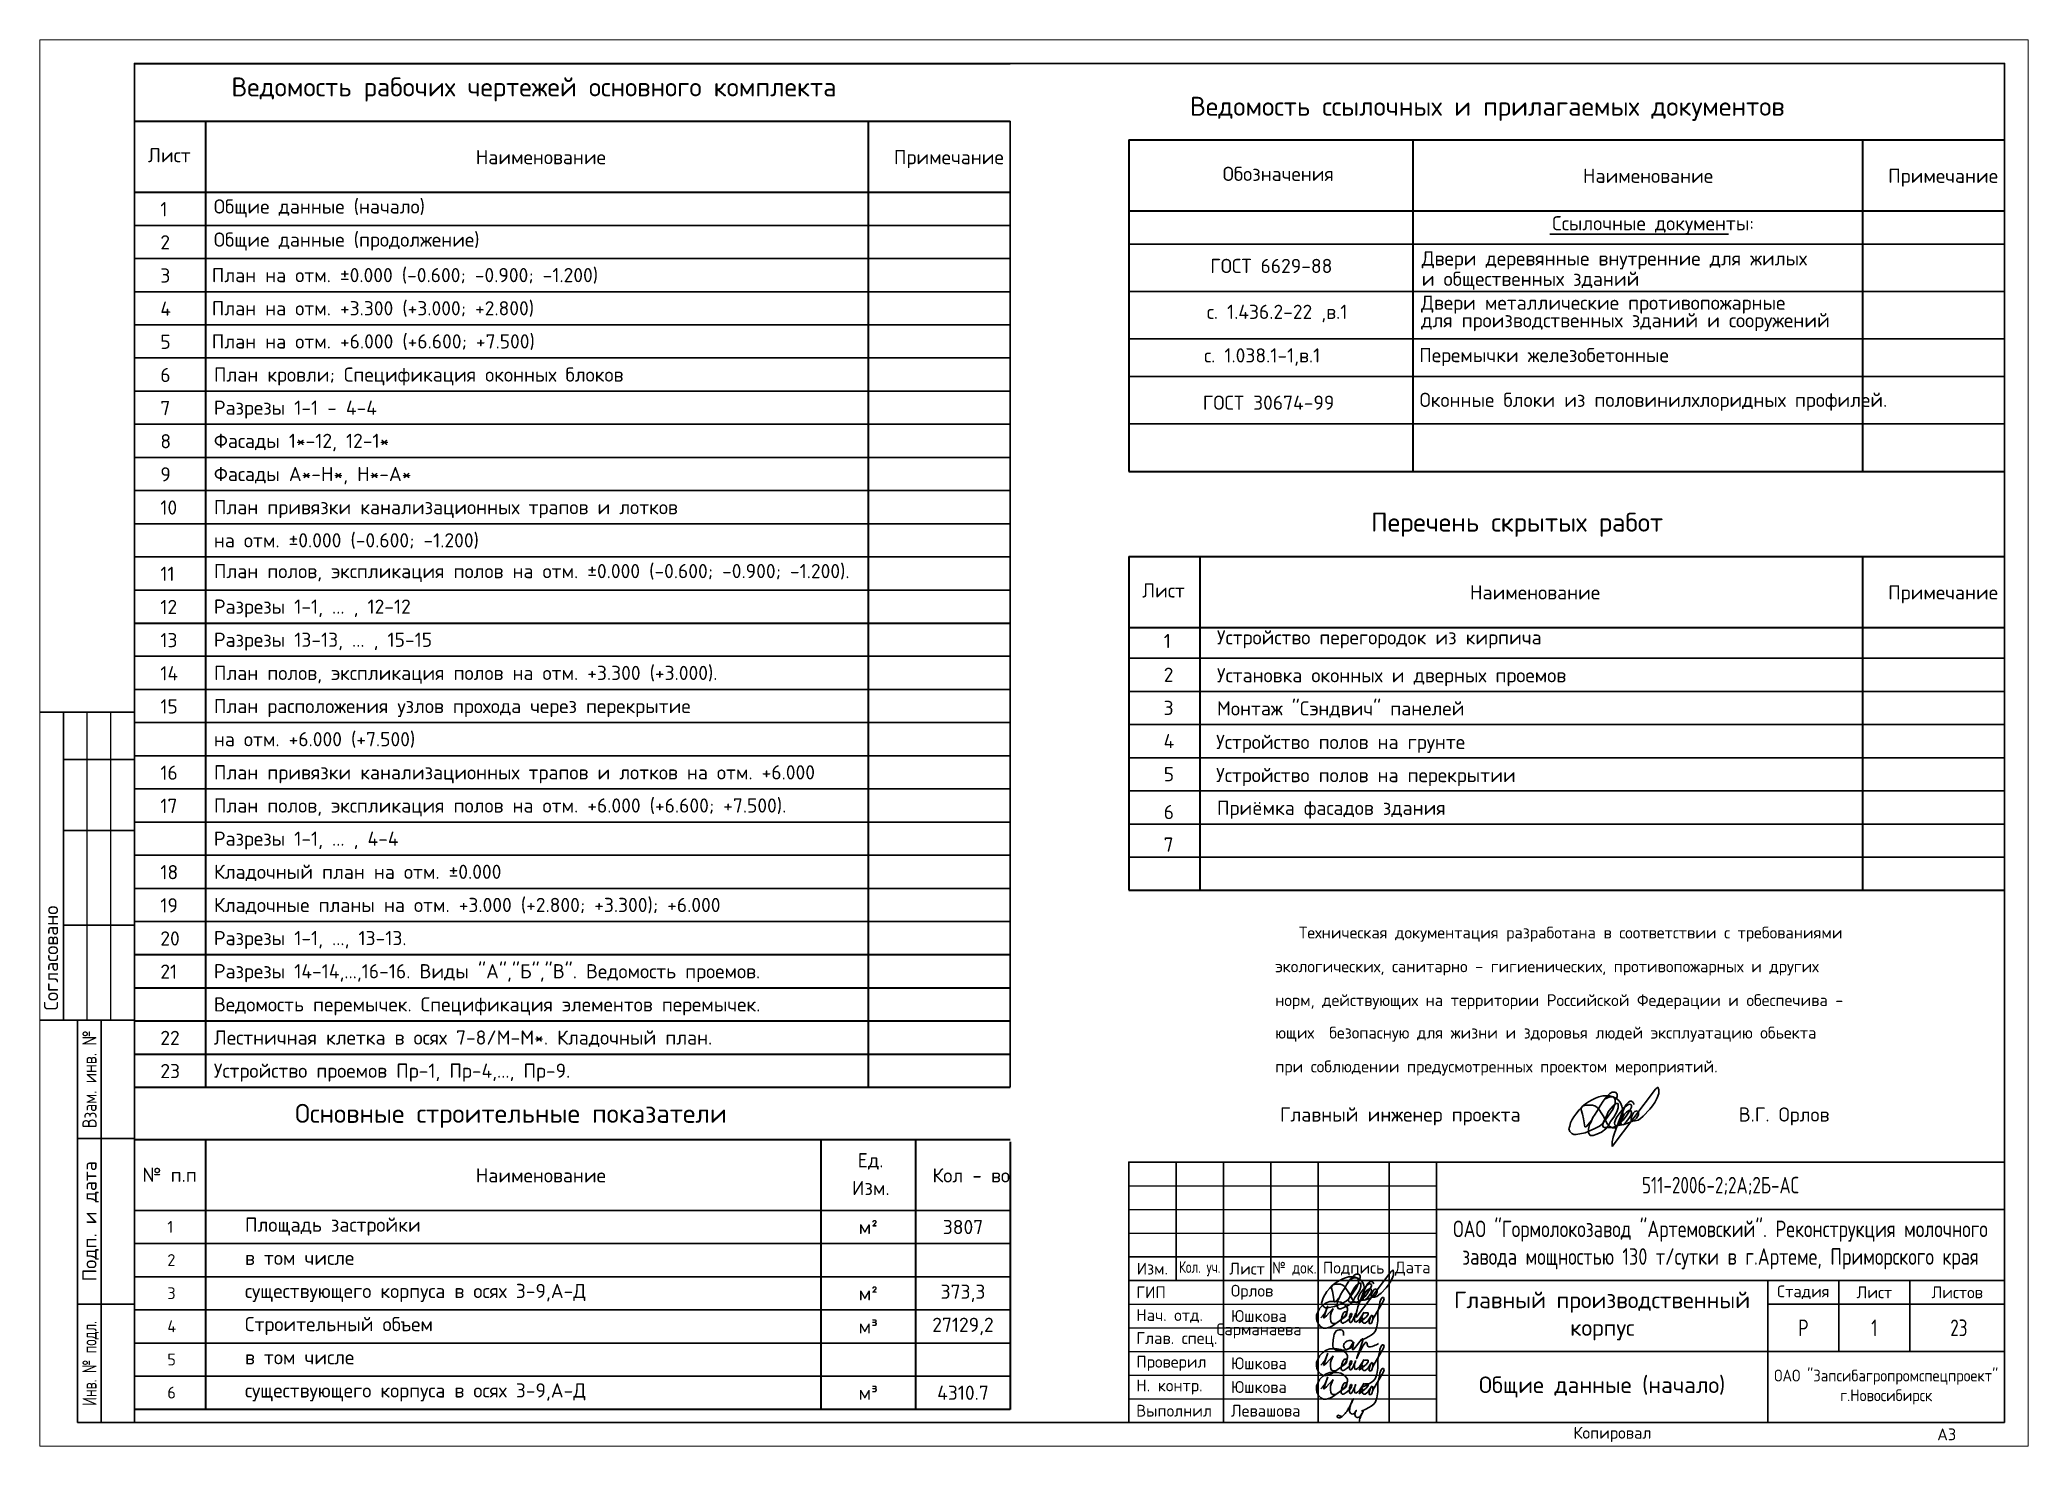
# Model space of a CAD drawing. Extents: x -965262 to 1142518, y -357520 to 71675.
# Drawn here: x -965262 to -923262, y -240088 to -210388 of the extents above; entities that cross this region are included whole.
import ezdxf
from ezdxf.enums import TextEntityAlignment as Align

# ---------------------------------------------------------------- set-up
doc = ezdxf.new("R2010")
doc.units = 0
doc.header["$LTSCALE"] = 10
doc.layers.get('0').update_dxf_attribs({"linetype": 'CONTINUOUS', "lineweight": 30})
for name, color, linetype, lineweight in [('Ростверк', 155, 'CONTINUOUS', 40), ('светиль', 40, 'CONTINUOUS', 30), ('стены', 7, 'CONTINUOUS', 35)]:
    doc.layers.add(name, color=color, linetype=linetype, lineweight=lineweight)
doc.styles.add('GOST 2.304', font='isocpeur.ttf', dxfattribs={"width": 0.75, "height": 250})
doc.styles.add('Исоп 2', font='isocpeur.ttf', dxfattribs={"height": 2})
doc.styles.add('рабочий', font='isocpeur.ttf', dxfattribs={"height": 2.5})

msp = doc.modelspace()

# ---------------------------------------------------------------- texts
at = {"color": 7, "style": 'Исоп 2'}
for s, height, p in [('Ведомость рабочих чертежей основного комплекта ', 400, (-961215.3, -211583.5, -1808.5)), ('Ведомость ссылочных и прилагаемых документов', 400, (-940968, -211992, -1808.5)), ('Лист', 300, (-962978.2, -212975, -1808.5)), ('Наименование', 300, (-956054.6, -213016.3, -1808.5)), ('Примечание', 300, (-947221.9, -213016.3, -1808.5)), ('Обозначения', 300, (-940276.4, -213369, -1808.5)), ('Наименование', 300, (-932668.5, -213410.2, -1808.5)), ('Примечание', 300, (-926221.9, -213410.2, -1808.5)), ('Общие данные (начало)  ', 300, (-961585.5, -214057.6, -1808.5)), ('1', 300, (-962715.8, -214115.4, -1808.5)), ('Ссылочные документы:', 300, (-933317.3, -214411.8, -1808.5)), ('2', 300, (-962715.8, -214815.4, -1808.5)), ('Общие данные (продолжение)', 300, (-961585.5, -214757.6, -1808.5)), ('ГОСТ 6629-88', 300, (-940541.2, -215313.6, -1808.5)), ('Двери деревянные внутренние для жилых', 300, (-936071.8, -215154.5, -1808.5)), ('3', 300, (-962715.8, -215515.4, -1808.5)), ('План на отм. %%P0.000 (-0.600; -0.900; -1.200) ', 300, (-961629.5, -215507.6, -1808.5)), ('и общественных зданий', 300, (-936071.8, -215585.7, -1808.5)), ('План на отм. +3.300 (+3.000; +2.800) ', 300, (-961629.5, -216207.6, -1808.5)), ('Двери металлические противопожарные', 300, (-936085.2, -216089.2, -1808.5)), ('4', 300, (-962715.8, -216215.4, -1808.5)), ('с. 1.436.2-22 ,в.1', 300, (-940614.2, -216283, -1808.5)), ('для производственных зданий и сооружений', 300, (-936085.2, -216460.4, -1808.5)), ('5', 300, (-962715.8, -216915.4, -1808.5)), ('План на отм. +6.000 (+6.600; +7.500) ', 300, (-961629.5, -216907.6, -1808.5)), ('с. 1.038.1-1,в.1', 300, (-940671.2, -217202.7, -1808.5)), ('Перемычки железобетонные', 300, (-936125.7, -217195.8, -1808.5)), ('6', 300, (-962715.8, -217615.4, -1808.5)), ('План кровли; Спецификация оконных блоков', 300, (-961585.5, -217607.6, -1808.5)), ('ГОСТ 30674-99', 300, (-940697.8, -218201, -1808.5)), ('Оконные блоки из половинилхлоридных профилей.', 300, (-936116.9, -218141.4, -1808.5)), ('7', 300, (-962715.8, -218315.4, -1808.5)), ('Разрезы 1-1 - 4-4', 300, (-961585.5, -218307.6, -1808.5)), ('8', 300, (-962715.8, -219015.4, -1808.5)), ('Фасады 1*-12, 12-1* ', 300, (-961585.5, -219007.6, -1808.5)), ('9', 300, (-962715.8, -219715.4, -1808.5)), ('Фасады А*-Н*, Н*-А* ', 300, (-961585.5, -219707.6, -1808.5)), ('10', 300, (-962715.8, -220415.4, -1808.5)), ('План привязки канализационных трапов и лотков ', 300, (-961585.5, -220407.6, -1808.5)), ('Перечень скрытых работ', 400, (-937144.8, -220774.7, -1808.5)), ('на отм. %%P0.000 (-0.600; -1.200) ', 300, (-961585.5, -221107.6, -1808.5)), ('11', 300, (-962715.8, -221815.4, -1808.5)), ('План полов, экспликация полов на отм. %%P0.000 (-0.600; -0.900; -1.200).  ', 300, (-961585.5, -221757.6, -1808.5)), ('Лист', 300, (-941978.2, -222166.2, -1808.5)), ('Наименование', 300, (-935054.7, -222207.5, -1808.5)), ('Примечание', 300, (-926221.9, -222207.5, -1808.5)), ('12', 300, (-962715.8, -222515.4, -1808.5)), ('Разрезы 1-1, ... , 12-12 ', 300, (-961585.5, -222507.6, -1808.5)), ('13', 300, (-962715.8, -223215.4, -1808.5)), ('Разрезы 13-13, ... , 15-15 ', 300, (-961585.5, -223207.6, -1808.5)), (' 1', 300, (-941711.8, -223233.7, -1808.5)), ('Устройство перегородок из кирпича ', 300, (-940398.5, -223157, -1808.5)), ('14', 300, (-962715.8, -223915.4, -1808.5)), ('План полов, экспликация полов на отм. +3.300 (+3.000).  ', 300, (-961585.5, -223907.6, -1808.5)), (' 2', 300, (-941713.3, -223946.5, -1808.5)), ('Установка оконных и дверных проемов', 300, (-940398.5, -223957, -1808.5)), ('15', 300, (-962715.8, -224615.4, -1808.5)), ('План расположения узлов прохода через перекрытие ', 300, (-961585.5, -224607.6, -1808.5)), (' 3', 300, (-941715.8, -224646.5, -1808.5)), ('Монтаж "Сэндвич" панелей', 300, (-940398.5, -224657, -1808.5)), ('на отм. +6.000 (+7.500)  ', 300, (-961585.5, -225307.6, -1808.5)), (' 4', 300, (-941715.8, -225346.5, -1808.5)), ('Устройство полов на грунте', 300, (-940415.2, -225365.1, -1808.5)), ('16', 300, (-962715.8, -226015.4, -1808.5)), ('План привязки канализационных трапов и лотков на отм. +6.000 ', 300, (-961585.5, -226007.6, -1808.5)), (' 5', 300, (-941713.3, -226046.5, -1808.5)), ('Устройство полов на перекрытии', 300, (-940415.2, -226065.1, -1808.5)), ('План полов, экспликация полов на отм. +6.000 (+6.600; +7.500). ', 300, (-961585.5, -226707.6, -1808.5)), ('17', 300, (-962715.8, -226715.4, -1808.5)), (' 6', 300, (-941713.3, -226846.5, -1808.5)), ('Приёмка фасадов здания', 300, (-940398.5, -226757, -1808.5)), ('Разрезы 1-1, ... , 4-4 ', 300, (-961585.5, -227407.6, -1808.5)), (' 7', 300, (-941715.8, -227533.1, -1808.5)), ('18', 300, (-962715.8, -228115.4, -1808.5)), ('Кладочный план на отм. %%P0.000 ', 300, (-961585.5, -228107.6, -1808.5)), ('Кладочные планы на отм. +3.000 (+2.800; +3.300); +6.000 ', 300, (-961585.5, -228807.6, -1808.5)), ('19', 300, (-962715.8, -228815.4, -1808.5)), ('20', 300, (-962715.8, -229515.4, -1808.5)), ('Разрезы 1-1, ..., 13-13. ', 300, (-961585.5, -229507.6, -1808.5)), ('21', 300, (-962715.8, -230215.4, -1808.5)), ('Разрезы 14-14,...,16-16. Виды "А","Б","В". Ведомость проемов.', 300, (-961585.5, -230207.6, -1808.5)), ('Ведомость перемычек. Спецификация элементов перемычек. ', 300, (-961585.5, -230907.6, -1808.5)), ('22', 300, (-962715.8, -231615.4, -1808.5)), ('Лестничная клетка в осях 7-8/М-М*. Кладочный план. ', 300, (-961585.5, -231607.6, -1808.5)), ('23', 300, (-962715.8, -232315.4, -1808.5)), ('Устройство проемов Пр-1, Пр-4,..., Пр-9. ', 300, (-961585.5, -232307.6, -1808.5)), ('Основные строительные показатели', 400, (-959868.6, -233259, -1808.5)), ('Ед.', 300, (-947988.3, -234199.3, -1808.5)), ('№ п.п', 300, (-963095.6, -234506.2, -1808.5)), ('Наименование', 300, (-956054.7, -234518, -1808.5)), ('Кол - во', 300, (-946408, -234518, -1808.5)), ('Изм.', 300, (-948105.8, -234785.7, -1808.5)), ('Площадь застройки', 300, (-960928.4, -235559.3, -1808.5)), ('в том числе', 300, (-960928.4, -236259.3, -1808.5)), ('существующего корпуса в осях 3-9,А-Д ', 300, (-960928.4, -236959.3, -1808.5)), ('Строительный объем', 300, (-960928.4, -237659.3, -1808.5)), ('в том числе', 300, (-960928.4, -238359.3, -1808.5)), ('существующего корпуса в осях 3-9,А-Д ', 300, (-960928.4, -239059.3, -1808.5))]:
    msp.add_text(s, height=height, dxfattribs=at).set_placement(p)
at = {"lineweight": 25, "style": 'GOST 2.304'}
msp.add_text('Согласовано', height=300, rotation=90, dxfattribs=at).set_placement((-964874.3, -230887.8, -1808.5))
at = {"color": 7, "linetype": 'Continuous', "lineweight": 30, "style": 'GOST 2.304'}
for s, height, p in [('Техническая документация разработана в соответствии с требованиями', 250, (-938666.2, -229366.1, 9801.8)), ('экологических, санитарно - гигиенических, противопожарных и других', 250, (-939168.4, -230079.4, 9801.8)), ('норм, действующих на территории Российской Федерации и обеспечива -', 250, (-939168.4, -230793.3, 9801.8)), ('ющих  безопасную для жизни и здоровья людей эксплуатацию обьекта', 250, (-939168.4, -231480, 9801.8)), ('при соблюдении предусмотренных проектом мероприятий.', 250, (-939168.4, -232193.2, 9801.8)), ('         Главный инженер проекта                               ', 300, (-940788.2, -233232.5, 9801.8)), ('                                                 В.Г. Орлов', 300, (-938734.9, -233232.5, 9801.8))]:
    msp.add_text(s, height=height, dxfattribs=at).set_placement(p)
at = {"lineweight": 25, "style": 'GOST 2.304'}
for s, width, p in [('Взам. инв. №', 0.8, (-964212.4, -232337.8, -1808.5)), ('Инв. № подл.', 0.7, (-964212.4, -238337.8, -1808.5))]:
    msp.add_text(s, height=300, rotation=90, dxfattribs=dict(at, width=width)).set_placement(p, align=Align.MIDDLE_CENTER)
msp.add_text('Подп. и дата', height=300, rotation=90, dxfattribs=at).set_placement((-964212.4, -235337.8, -1808.5), align=Align.MIDDLE_CENTER)
at = {"color": 7, "lineweight": 30, "style": 'рабочий'}
for s, p in [('1', (-962568.4, -235581, -1808.5)), ('2', (-962568.4, -236281, -1808.5)), ('3', (-962568.4, -236981, -1808.5)), ('4', (-962568.4, -237681, -1808.5)), ('5', (-962568.4, -238381, -1808.5)), ('6', (-962568.4, -239081, -1808.5))]:
    msp.add_text(s, height=250, dxfattribs=at).set_placement(p)
at = {"color": 0, "insert": (-929762.4, -234587.8, -1808.5), "char_height": 350, "attachment_point": 5, "style": 'GOST 2.304'}
msp.add_mtext_dynamic_manual_height_columns('511-2006-2;2А;2Б-АС', width=12000, gutter_width=1500, heights=[0], dxfattribs=at)
at = {"color": 7, "char_height": 300, "attachment_point": 5, "style": 'Исоп 2'}
for s, insert, width in [('м²', (-947762.4, -235458.9, -1808.5), 2000), ('3807', (-945762.8, -235458.9, -1808.5), 2999.986), ('м²', (-947762.4, -236858.9, -1808.5), 2000), ('373,3', (-945762.8, -236858.9, -1808.5), 2999.986), ('м³', (-947762.4, -237557.4, -1808.5), 2000), ('27129,2', (-945762.8, -237558.9, -1808.5), 2999.986), ('м³', (-947762.4, -238957.4, -1808.5), 2000), ('4310.7', (-945762.8, -238958.9, -1808.5), 2999.986)]:
    msp.add_mtext(s, dxfattribs=dict(at, insert=insert, width=width))
at = {"ltscale": 10, "attachment_point": 5, "style": 'GOST 2.304'}
for s, insert, char_height, width in [('{\\W0.8;ОАО "Гормолокозавод "Артемовский". Реконструкция молочного завода мощностью 130 т/сутки в г.Артеме, Приморского края\\W1; }', (-929762.4, -235837.8, -1808.5), 350, 12000), ('{\\W1;Главный производственный корпус}', (-932262.4, -237337.8, -1808.5), 350, 7000), ('{\\W0.9;ОАО "Запсибагропромспецпроект"\\Pг.Новосибирск}', (-926262.4, -238837.8, -1808.5), 250, 5000), ('{\\W1;Общие данные (начало)}', (-932262.4, -238837.8, -1808.5), 350, 7000)]:
    msp.add_mtext(s, dxfattribs=dict(at, insert=insert, char_height=char_height, width=width))
at = {"style": 'GOST 2.304'}
for s, width, insert, char_height, attachment_point in [('{\\W1;Изм.}', 1000, (-941762.4, -236337.8, -1808.5), 250, 5), ('Кол. уч.', 2039.088, (-940762.4, -236337.8, -1808.5), 250, 5), ('{\\W1;Лист}', 1000, (-939762.4, -236337.8, -1808.5), 250, 5), ('{\\W0.85;№ док.}', 3379.846, (-938762.4, -236337.8, -1808.5), 250, 5), ('{\\W1;Подпись}', 1500, (-937512.4, -236337.8, -1808.5), 250, 5), ('{\\W1;Дата}', 1000, (-936262.4, -236337.8, -1808.5), 250, 5), ('{\\W1; ГИП}', 2000, (-942262.4, -236837.8, -1808.5), 250, 4), ('{\\W1; Орлов}', 2737.418, (-940262.4, -236837.8, -1808.5), 250, 4), ('{\\W1;Стадия}', 1500, (-928012.4, -236837.8, -1808.5), 250, 5), ('{\\W1;Лист}', 1500, (-926512.4, -236837.8, -1808.5), 250, 5), ('{\\W1;Листов}', 2000, (-924762.4, -236837.8, -1808.5), 250, 5), ('{\\W1; Нач. отд.}', 3508.35, (-942262.4, -237337.8, -1808.5), 250, 4), ('{\\W1; Юшкова}', 3977.618, (-940262.4, -237337.8, -1808.5), 250, 4), ('{\\W1; Глав. спец.}', 3893.816, (-942262.4, -237837.8, -1808.5), 250, 4), ('Р', 1500, (-928012.4, -237587.8, -1808.5), 350, 5), ('{\\W1; Проверил}', 3977.612, (-942262.4, -238337.8, -1808.5), 250, 4), ('{\\W1; Юшкова}', 3927.336, (-940262.4, -238337.8, -1808.5), 250, 4), ('{\\W1; Н. контр.}', 3675.948, (-942262.4, -238837.8, -1808.5), 250, 4), ('{\\W1; Юшкова}', 4229.006, (-940262.4, -238837.8, -1808.5), 250, 4), ('{\\W1; Выполнил}', 3910.574, (-942262.4, -239337.8, -1808.5), 250, 4), ('{\\W1; Левашова}', 4011.132, (-940262.4, -239337.8, -1808.5), 250, 4), ('{\\W1; Копировал}', 4252.258, (-933027.5, -239837.8, -1808.5), 250, 4), ('{\\W1;A3}', 2000, (-925184.6, -239837.8, -1808.5), 250, 4)]:
    msp.add_mtext_dynamic_manual_height_columns(s, width=width, gutter_width=1500, heights=[0], dxfattribs=dict(at, insert=insert, char_height=char_height, attachment_point=attachment_point))
note = msp.add_mtext_dynamic_manual_height_columns('{\\W1; }', width=250, gutter_width=0, heights=[620.8, 0], dxfattribs=dict(insert=(-940409.9, -237837.8, -1808.5), char_height=250, attachment_point=4, style='GOST 2.304'))
for column, words in zip(note.columns.linked_columns, ['{\\W1;Сарманаева}']):
    column.text = words
at = {"color": 1, "char_height": 350, "attachment_point": 5, "style": 'GOST 2.304'}
for s, insert in [('{\\C256;1}', (-926512.4, -237587.8, -1808.5)), ('{\\C256;23}', (-924727.3, -237587.8, -1808.5))]:
    msp.add_mtext_dynamic_manual_height_columns(s, width=1500, gutter_width=1500, heights=[0], dxfattribs=dict(at, insert=insert))

# ---------------------------------------------------------------- blocks, each defined once
blk = doc.blocks.new('12314')
at = {"layer": 'светиль', "color": 7, "lineweight": 30}
for p, q in [((-140566.15, -9025.6), (-140566.84, -9025.89)), ((-140565.34, -9025.42), (-140566.15, -9025.6)), ((-140564.57, -9025.42), (-140565.34, -9025.42)), ((-140563.83, -9025.64), (-140564.97, -9026.08)), ((-140564.33, -9025.41), (-140564.8, -9025.96)), ((-140563.88, -9025.42), (-140564.57, -9025.42)), ((-140563.86, -9024.92), (-140564.33, -9025.41)), ((-140563.17, -9025.64), (-140563.88, -9025.42)), ((-140563.03, -9025.64), (-140563.83, -9025.64)), ((-140562.54, -9025.9), (-140563.17, -9025.64)), ((-140562.73, -9026.18), (-140563.03, -9025.64)), ((-140562.48, -9026.16), (-140562.25, -9025.58)), ((-140562.25, -9025.58), (-140562.25, -9025.09)), ((-140553.84, -9025.85), (-140553.48, -9024.93)), ((-140571.46, -9029.82), (-140571.77, -9030.41)), ((-140571.04, -9029.28), (-140571.46, -9029.82)), ((-140570.3, -9028.39), (-140571.04, -9029.28)), ((-140569.69, -9027.65), (-140570.3, -9028.39)), ((-140569.86, -9028.04), (-140569.59, -9027.58)), ((-140569.86, -9028.4), (-140569.86, -9028.04)), ((-140569.59, -9029.26), (-140569.86, -9028.4)), ((-140568.97, -9027.12), (-140569.69, -9027.65)), ((-140569.59, -9027.58), (-140568.96, -9027.35)), ((-140569.36, -9030.25), (-140569.59, -9029.26)), ((-140568.33, -9026.67), (-140568.97, -9027.12)), ((-140568.96, -9027.35), (-140568.18, -9027.35)), ((-140567.57, -9026.24), (-140568.33, -9026.67)), ((-140568.18, -9027.35), (-140567.49, -9027.35)), ((-140567.41, -9029.95), (-140567.85, -9031.02)), ((-140566.84, -9025.89), (-140567.57, -9026.24)), ((-140567.49, -9027.35), (-140566.88, -9027.58)), ((-140566.92, -9029.25), (-140567.41, -9029.95)), ((-140566.24, -9028.17), (-140566.92, -9029.25)), ((-140566.88, -9027.58), (-140566.44, -9027.96)), ((-140566.44, -9027.96), (-140566.02, -9028.46)), ((-140565.84, -9027.49), (-140566.24, -9028.17)), ((-140566.02, -9028.46), (-140565.66, -9029.03)), ((-140565.26, -9026.56), (-140565.84, -9027.49)), ((-140565.66, -9029.03), (-140565.26, -9029.64)), ((-140565.39, -9031.3), (-140564.18, -9029.72)), ((-140564.8, -9025.96), (-140565.26, -9026.56)), ((-140565.26, -9029.64), (-140564.95, -9030.14)), ((-140564.7, -9029.97), (-140564.92, -9030.46)), ((-140564.4, -9029.32), (-140564.7, -9029.97)), ((-140564.16, -9028.81), (-140564.4, -9029.32)), ((-140564.18, -9029.72), (-140563.2, -9028.3)), ((-140563.64, -9028.1), (-140564.16, -9028.81)), ((-140563.69, -9030.8), (-140562.97, -9029.89)), ((-140563.14, -9027.49), (-140563.64, -9028.1)), ((-140563.2, -9028.3), (-140562.73, -9027.06)), ((-140562.64, -9027.1), (-140563.14, -9027.49)), ((-140562.97, -9029.89), (-140562.35, -9028.81)), ((-140562.73, -9027.06), (-140562.73, -9026.18)), ((-140562.21, -9026.96), (-140562.64, -9027.1)), ((-140561.96, -9026.39), (-140562.54, -9025.9)), ((-140562.3, -9029.77), (-140562.54, -9030.28)), ((-140562.35, -9028.81), (-140562.06, -9027.96)), ((-140561.87, -9029.18), (-140562.3, -9029.77)), ((-140562.06, -9027.2), (-140562.21, -9026.96)), ((-140562.06, -9027.96), (-140562.06, -9027.2)), ((-140562.02, -9030.97), (-140561.23, -9029)), ((-140561.57, -9026.86), (-140561.96, -9026.39)), ((-140560.77, -9027.9), (-140561.87, -9029.18)), ((-140561.27, -9027.61), (-140561.57, -9026.86)), ((-140561.09, -9029.88), (-140561.38, -9030.53)), ((-140561.33, -9030.12), (-140561.11, -9029.29)), ((-140561.11, -9028.6), (-140561.27, -9027.61)), ((-140561.23, -9029), (-140560.44, -9027.33)), ((-140561.11, -9029.29), (-140561.11, -9028.6)), ((-140560.71, -9029.29), (-140561.09, -9029.88)), ((-140560.99, -9030.54), (-140560.36, -9029.73)), ((-140560.4, -9027.57), (-140560.77, -9027.9)), ((-140560.32, -9028.83), (-140560.71, -9029.29)), ((-140560.44, -9027.33), (-140559.85, -9026.75)), ((-140560.04, -9027.3), (-140560.4, -9027.57)), ((-140560.36, -9029.73), (-140559.94, -9029.04)), ((-140559.82, -9028.54), (-140560.32, -9028.83)), ((-140559.71, -9027.2), (-140560.04, -9027.3)), ((-140559.94, -9029.04), (-140559.56, -9028.37)), ((-140559.85, -9026.75), (-140559.52, -9026.57)), ((-140559.41, -9028.54), (-140559.82, -9028.54)), ((-140559.8, -9030.21), (-140559.41, -9029.59)), ((-140559.42, -9027.27), (-140559.71, -9027.2)), ((-140559.56, -9028.37), (-140559.27, -9027.77)), ((-140559.52, -9026.57), (-140559.22, -9026.57)), ((-140559.27, -9027.42), (-140559.42, -9027.27)), ((-140559.25, -9028.91), (-140559.41, -9028.54)), ((-140559.41, -9029.59), (-140559.25, -9028.91)), ((-140559.16, -9029.68), (-140559.34, -9030.17)), ((-140559.27, -9027.77), (-140559.27, -9027.42)), ((-140559.22, -9026.57), (-140558.92, -9026.81)), ((-140558.8, -9029.03), (-140559.16, -9029.68)), ((-140558.92, -9026.81), (-140558.69, -9027.25)), ((-140558.54, -9028.69), (-140558.8, -9029.03)), ((-140558.03, -9028.57), (-140558.54, -9028.69)), ((-140558.16, -9030.16), (-140557.76, -9029.45)), ((-140557.76, -9028.86), (-140558.03, -9028.57)), ((-140557.76, -9029.45), (-140557.76, -9028.86)), ((-140557.36, -9030.17), (-140556.76, -9029.71)), ((-140556.76, -9029.71), (-140555.38, -9028.26)), ((-140555.38, -9028.26), (-140554.82, -9027.5)), ((-140554.82, -9027.5), (-140554.34, -9026.8)), ((-140554.34, -9026.8), (-140553.84, -9025.85)), ((-140572.3, -9031.79), (-140572.49, -9032.37)), ((-140572.49, -9032.37), (-140572.25, -9032.93)), ((-140572.17, -9031.14), (-140572.3, -9031.79)), ((-140572.25, -9032.93), (-140571.86, -9033.33)), ((-140571.77, -9030.41), (-140572.17, -9031.14)), ((-140571.86, -9033.33), (-140571.43, -9033.6)), ((-140571.43, -9033.6), (-140570.92, -9033.6)), ((-140570.92, -9033.6), (-140569.07, -9033.19)), ((-140569.1, -9031.98), (-140569.36, -9030.25)), ((-140568.83, -9031.98), (-140569.1, -9031.98)), ((-140569.07, -9033.19), (-140567.78, -9032.69)), ((-140567.67, -9030.62), (-140568.83, -9031.98)), ((-140568.11, -9031.44), (-140568.36, -9032.46)), ((-140568.36, -9032.46), (-140568.36, -9033.22)), ((-140568.36, -9033.22), (-140568, -9033.8)), ((-140567.85, -9031.02), (-140568.11, -9031.44)), ((-140568, -9033.8), (-140567.37, -9033.8)), ((-140567.78, -9032.69), (-140566.97, -9032.3)), ((-140567.37, -9033.8), (-140566.58, -9033.5)), ((-140566.97, -9032.3), (-140566.01, -9031.84)), ((-140566.58, -9033.5), (-140565.62, -9033.07)), ((-140566.01, -9031.84), (-140565.39, -9031.3)), ((-140565.62, -9033.07), (-140564.69, -9032.4)), ((-140565.22, -9031.17), (-140565.31, -9031.55)), ((-140565.31, -9031.55), (-140565.31, -9031.83)), ((-140565.31, -9031.83), (-140565.15, -9032.01)), ((-140565.07, -9030.79), (-140565.22, -9031.17)), ((-140565.15, -9032.01), (-140564.95, -9032.09)), ((-140564.92, -9030.46), (-140565.1, -9030.81)), ((-140564.95, -9030.14), (-140564.67, -9030.77)), ((-140564.95, -9032.09), (-140564.71, -9032.09)), ((-140564.71, -9032.09), (-140564.33, -9032.09)), ((-140564.69, -9032.4), (-140564.05, -9031.53)), ((-140564.67, -9030.77), (-140564.3, -9031.38)), ((-140564.34, -9032.1), (-140563.17, -9032.1)), ((-140564.3, -9031.38), (-140563.85, -9031.91)), ((-140564.05, -9031.53), (-140563.69, -9030.8)), ((-140563.85, -9031.91), (-140563.29, -9032.14)), ((-140563.33, -9035.09), (-140563.1, -9034.11)), ((-140563.29, -9032.14), (-140562.79, -9032.14)), ((-140563.17, -9032.1), (-140562.57, -9031.83)), ((-140563.1, -9034.11), (-140562.85, -9033.28)), ((-140562.85, -9033.28), (-140562.02, -9030.97)), ((-140562.72, -9030.69), (-140562.83, -9031.1)), ((-140562.83, -9031.1), (-140562.75, -9031.5)), ((-140562.79, -9032.14), (-140562.24, -9031.69)), ((-140562.75, -9031.5), (-140562.62, -9031.65)), ((-140562.54, -9030.28), (-140562.72, -9030.69)), ((-140562.62, -9031.65), (-140562.35, -9031.73)), ((-140562.57, -9031.83), (-140561.91, -9031.51)), ((-140562.35, -9031.73), (-140560.91, -9031.44)), ((-140562.24, -9031.69), (-140561.96, -9031.29)), ((-140561.96, -9031.29), (-140561.61, -9030.7)), ((-140561.91, -9031.51), (-140560.99, -9030.54)), ((-140561.61, -9030.7), (-140561.33, -9030.12)), ((-140561.38, -9030.53), (-140561.5, -9030.94)), ((-140561.5, -9030.94), (-140561.5, -9031.27)), ((-140561.5, -9031.27), (-140561.38, -9031.45)), ((-140561.38, -9031.45), (-140561.1, -9031.55)), ((-140561.1, -9031.55), (-140559.91, -9031.09)), ((-140560.91, -9031.44), (-140560.36, -9030.89)), ((-140560.36, -9030.89), (-140559.8, -9030.21)), ((-140559.91, -9031.09), (-140558.85, -9030.69)), ((-140559.34, -9030.17), (-140559.34, -9030.53)), ((-140559.34, -9030.53), (-140559.22, -9030.72)), ((-140559.22, -9030.72), (-140558.47, -9030.72)), ((-140558.85, -9030.69), (-140558.16, -9030.16)), ((-140558.47, -9030.72), (-140557.84, -9030.53)), ((-140557.84, -9030.53), (-140557.36, -9030.17)), ((-140563.33, -9036.08), (-140563.33, -9035.09))]:
    blk.add_line(p, q, dxfattribs=at)
at = {"layer": 'светиль', "color": 7}
for p, q in [((-140563.31, -9024.63), (-140563.86, -9024.92)), ((-140554.16, -9024.02), (-140563.33, -9036.08)), ((-140562.63, -9024.63), (-140563.31, -9024.63)), ((-140562.25, -9025.09), (-140562.63, -9024.63)), ((-140553.68, -9023.57), (-140554.16, -9024.02)), ((-140553.48, -9024.17), (-140553.68, -9023.57)), ((-140553.48, -9024.93), (-140553.48, -9024.17))]:
    blk.add_line(p, q, dxfattribs=at)
blk = doc.blocks.new('12345')
at = {"layer": 'светиль', "color": 7, "lineweight": 30}
for p, q in [((-140572.41, -9039.94), (-140573.2, -9040.71)), ((-140571.46, -9039.22), (-140572.41, -9039.94)), ((-140571.06, -9040.06), (-140572.14, -9043.29)), ((-140570.49, -9038.9), (-140571.46, -9039.22)), ((-140571.43, -9041.18), (-140571.06, -9040.06)), ((-140569.42, -9038.9), (-140570.49, -9038.9)), ((-140568.52, -9038.9), (-140569.42, -9038.9)), ((-140567.56, -9039.05), (-140568.52, -9038.9)), ((-140566.95, -9039.39), (-140567.56, -9039.05)), ((-140566.31, -9039.99), (-140566.95, -9039.39)), ((-140565.87, -9040.67), (-140566.31, -9039.99)), ((-140559.1, -9043.56), (-140556.32, -9038.73)), ((-140557.41, -9039.95), (-140557.85, -9041.53)), ((-140557.25, -9039.09), (-140557.41, -9039.95)), ((-140557.05, -9038.33), (-140557.25, -9039.09)), ((-140556.66, -9037.86), (-140557.05, -9038.33)), ((-140556.33, -9037.86), (-140556.66, -9037.86)), ((-140556.11, -9038.15), (-140556.33, -9037.86)), ((-140556.32, -9038.73), (-140556.11, -9038.15)), ((-140573.7, -9041.68), (-140574.05, -9042.49)), ((-140574.05, -9042.49), (-140574.05, -9043.41)), ((-140574.05, -9043.41), (-140573.91, -9044.04)), ((-140573.91, -9044.04), (-140573.52, -9044.92)), ((-140573.2, -9040.71), (-140573.7, -9041.68)), ((-140573.52, -9044.92), (-140572.91, -9045.57)), ((-140572.91, -9045.57), (-140572.18, -9045.96)), ((-140572.84, -9043.22), (-140572.42, -9042.74)), ((-140572.42, -9042.74), (-140571.87, -9042.12)), ((-140572.14, -9043.29), (-140571.35, -9042.66)), ((-140571.87, -9042.12), (-140571.63, -9041.61)), ((-140571.63, -9041.61), (-140571.43, -9041.18)), ((-140571.44, -9045.96), (-140570.48, -9045.69)), ((-140571.35, -9042.66), (-140570.71, -9041.9)), ((-140570.71, -9041.9), (-140569.64, -9040.72)), ((-140570.48, -9045.69), (-140569.75, -9045.31)), ((-140570.11, -9041.93), (-140570.33, -9042.48)), ((-140570.33, -9042.48), (-140570.33, -9043.11)), ((-140570.33, -9043.11), (-140570.33, -9043.58)), ((-140570.33, -9043.58), (-140570.25, -9044.1)), ((-140570.25, -9044.1), (-140570.05, -9044.52)), ((-140569.89, -9041.38), (-140570.11, -9041.93)), ((-140570.05, -9044.52), (-140569.67, -9044.68)), ((-140569.64, -9040.72), (-140569.89, -9041.38)), ((-140569.75, -9045.31), (-140567.32, -9043.57)), ((-140569.67, -9044.68), (-140569.13, -9044.68)), ((-140569.13, -9044.68), (-140568.64, -9044.49)), ((-140568.64, -9044.49), (-140568.32, -9044.29)), ((-140568.32, -9044.29), (-140567.84, -9043.94)), ((-140567.84, -9043.94), (-140567.32, -9043.57)), ((-140567.38, -9043.27), (-140567.53, -9043.89)), ((-140567.53, -9043.89), (-140567.53, -9044.17)), ((-140567.53, -9044.17), (-140567.42, -9044.42)), ((-140567.42, -9044.42), (-140567.23, -9044.58)), ((-140567.29, -9042.94), (-140567.38, -9043.27)), ((-140567.32, -9043.57), (-140566.41, -9042.91)), ((-140567.32, -9043.57), (-140566.86, -9043.05)), ((-140567.17, -9042.51), (-140567.29, -9042.94)), ((-140567.23, -9044.58), (-140566.96, -9044.58)), ((-140567.05, -9042.26), (-140567.17, -9042.51)), ((-140566.92, -9041.93), (-140567.05, -9042.26)), ((-140566.96, -9044.58), (-140566.73, -9044.48)), ((-140566.72, -9041.73), (-140566.92, -9041.93)), ((-140566.86, -9043.05), (-140566.38, -9042.48)), ((-140566.73, -9044.48), (-140566.43, -9044.34)), ((-140566.51, -9041.6), (-140566.72, -9041.73)), ((-140566.18, -9041.6), (-140566.51, -9041.6)), ((-140566.43, -9044.34), (-140566.14, -9044.15)), ((-140566.41, -9042.91), (-140566.06, -9042.48)), ((-140566.38, -9042.48), (-140566.02, -9041.8)), ((-140566.02, -9041.8), (-140566.18, -9041.6)), ((-140566.14, -9044.15), (-140565.86, -9043.89)), ((-140566.06, -9042.48), (-140565.98, -9042.1)), ((-140566.02, -9041.8), (-140565.87, -9041.2)), ((-140565.98, -9042.1), (-140566.02, -9041.8)), ((-140565.87, -9041.2), (-140565.87, -9040.67)), ((-140565.86, -9043.89), (-140565.21, -9043.37)), ((-140565.22, -9042.67), (-140565.29, -9042.92)), ((-140565.29, -9042.92), (-140565.29, -9043.17)), ((-140565.29, -9043.17), (-140565.29, -9043.66)), ((-140565.29, -9043.66), (-140565.29, -9044.11)), ((-140565.29, -9044.11), (-140565.2, -9044.32)), ((-140565.1, -9042.35), (-140565.22, -9042.67)), ((-140565.21, -9043.37), (-140564.8, -9042.76)), ((-140565.2, -9044.32), (-140565.05, -9044.41)), ((-140564.94, -9042.08), (-140565.1, -9042.35)), ((-140565.05, -9044.41), (-140564.85, -9044.41)), ((-140564.75, -9042.08), (-140564.94, -9042.08)), ((-140564.85, -9044.41), (-140564.57, -9044.09)), ((-140564.8, -9042.76), (-140564.66, -9042.25)), ((-140564.66, -9042.25), (-140564.75, -9042.08)), ((-140564.57, -9044.09), (-140564.35, -9043.62)), ((-140564.35, -9043.62), (-140564.05, -9042.98)), ((-140564.05, -9042.98), (-140563.75, -9042.33)), ((-140563.95, -9043.15), (-140564.01, -9043.51)), ((-140564.01, -9043.51), (-140564.01, -9043.77)), ((-140564.01, -9043.77), (-140563.92, -9044.1)), ((-140563.75, -9042), (-140563.95, -9043.15)), ((-140563.92, -9044.1), (-140563.85, -9044.29)), ((-140563.85, -9044.29), (-140563.62, -9044.36)), ((-140563.75, -9042.33), (-140563.75, -9042)), ((-140563.62, -9044.36), (-140563.42, -9044.29)), ((-140563.42, -9044.29), (-140563.06, -9043.97)), ((-140563.06, -9043.97), (-140562.6, -9043.43)), ((-140561.55, -9041.69), (-140562.73, -9044.51)), ((-140562.73, -9044.51), (-140562.09, -9043)), ((-140562.73, -9044.51), (-140561.47, -9043.46)), ((-140562.6, -9043.43), (-140562.21, -9042.97)), ((-140562.21, -9042.97), (-140561.9, -9042.38)), ((-140562.09, -9043), (-140561.94, -9043.08)), ((-140561.94, -9043.08), (-140561.85, -9043.24)), ((-140561.9, -9042.38), (-140561.55, -9041.69)), ((-140561.37, -9041.9), (-140561.9, -9042.38)), ((-140561.85, -9043.24), (-140561.85, -9043.58)), ((-140561.85, -9043.58), (-140561.85, -9043.8)), ((-140561.85, -9043.8), (-140561.85, -9044.05)), ((-140561.85, -9044.05), (-140561.85, -9044.26)), ((-140561.85, -9044.26), (-140561.75, -9044.47)), ((-140561.75, -9044.47), (-140561.57, -9044.62)), ((-140561.57, -9044.62), (-140561.32, -9044.62)), ((-140561.47, -9043.46), (-140560.81, -9042.92)), ((-140560.81, -9041.9), (-140561.37, -9041.9)), ((-140561.32, -9044.62), (-140561.15, -9044.62)), ((-140561.15, -9044.62), (-140560.72, -9044.27)), ((-140560.38, -9041.9), (-140560.81, -9041.9)), ((-140560.81, -9042.92), (-140560.38, -9042.31)), ((-140560.72, -9044.27), (-140560.47, -9044.07)), ((-140560.47, -9044.07), (-140560.28, -9043.75)), ((-140560.38, -9042.31), (-140560.38, -9041.9)), ((-140560.28, -9043.75), (-140560.03, -9043.35)), ((-140559.84, -9043.32), (-140560.12, -9044.18)), ((-140560.12, -9044.18), (-140560.12, -9044.67)), ((-140560.12, -9044.67), (-140559.6, -9044.67)), ((-140560.03, -9043.35), (-140559.75, -9042.98)), ((-140559.54, -9042.71), (-140559.84, -9043.32)), ((-140559.75, -9042.98), (-140559.55, -9042.72)), ((-140559.6, -9044.67), (-140559.43, -9044.42)), ((-140559.3, -9042.49), (-140559.57, -9042.67)), ((-140559.43, -9044.42), (-140559.1, -9043.58)), ((-140559.1, -9042.75), (-140559.3, -9042.49)), ((-140559.1, -9043.58), (-140559.1, -9042.75)), ((-140558.12, -9045.55), (-140558.46, -9046.62)), ((-140557.85, -9043.98), (-140558.12, -9045.55)), ((-140557.85, -9041.53), (-140557.85, -9042.71)), ((-140557.85, -9042.71), (-140557.85, -9043.98)), ((-140572.18, -9045.96), (-140571.44, -9045.96)), ((-140561.01, -9048.54), (-140562.09, -9049.1)), ((-140560.24, -9048.16), (-140561.01, -9048.54)), ((-140559.54, -9047.77), (-140560.24, -9048.16)), ((-140558.91, -9047.24), (-140559.54, -9047.77)), ((-140558.46, -9046.62), (-140558.91, -9047.24))]:
    blk.add_line(p, q, dxfattribs=at)

# ---------------------------------------------------------------- linework, layer by layer
at = {"color": 7, "linetype": 'Continuous'}
for p, q in [((-944762.4, -212107.1, -1808.5), (-944762.4, -232507.1, -1808.5)), ((-963262.4, -214307.1, -1808.5), (-944762.4, -214307.1, -1808.5)), ((-963262.4, -214307.1, -1808.5), (-944762.4, -214307.1, -1808.5)), ((-933370.5, -214491.3, -1808.5), (-929595.3, -214491.3, -1808.5)), ((-963262.4, -215007.1, -1808.5), (-944762.4, -215007.1, -1808.5)), ((-942262.4, -214701.1, -1808.5), (-923762.4, -214701.1, -1808.5)), ((-963262.4, -215707.1, -1808.5), (-944762.4, -215707.1, -1808.5)), ((-963262.4, -215707.1, -1808.5), (-944762.4, -215707.1, -1808.5)), ((-942262.4, -215701.1, -1808.5), (-923762.4, -215701.1, -1808.5)), ((-963262.4, -216407.1, -1808.5), (-944762.4, -216407.1, -1808.5)), ((-963262.4, -216407.1, -1808.5), (-944762.4, -216407.1, -1808.5)), ((-942262.4, -216701.1, -1808.5), (-923762.4, -216701.1, -1808.5)), ((-963262.4, -217107.1, -1808.5), (-944762.4, -217107.1, -1808.5)), ((-942262.4, -217501.1, -1808.5), (-923762.4, -217501.1, -1808.5)), ((-963262.4, -217807.1, -1808.5), (-944762.4, -217807.1, -1808.5)), ((-963262.4, -218507.1, -1808.5), (-944762.4, -218507.1, -1808.5)), ((-963262.4, -218507.1, -1808.5), (-944762.4, -218507.1, -1808.5)), ((-942262.4, -218501.1, -1808.5), (-923762.4, -218501.1, -1808.5)), ((-963262.4, -219207.1, -1808.5), (-944762.4, -219207.1, -1808.5)), ((-963262.4, -219207.1, -1808.5), (-944762.4, -219207.1, -1808.5)), ((-963262.4, -219907.1, -1808.5), (-944762.4, -219907.1, -1808.5)), ((-963262.4, -220607.1, -1808.5), (-944762.4, -220607.1, -1808.5)), ((-963262.4, -220607.1, -1808.5), (-944762.4, -220607.1, -1808.5)), ((-963262.4, -221307.1, -1808.5), (-944762.4, -221307.1, -1808.5)), ((-963262.4, -221307.1, -1808.5), (-944762.4, -221307.1, -1808.5)), ((-963262.4, -222007.1, -1808.5), (-944762.4, -222007.1, -1808.5)), ((-963262.4, -222007.1, -1808.5), (-944762.4, -222007.1, -1808.5)), ((-963262.4, -223407.1, -1808.5), (-944762.4, -223407.1, -1808.5)), ((-963262.4, -223407.1, -1808.5), (-944762.4, -223407.1, -1808.5)), ((-942262.4, -223448.3, -1808.5), (-923762.4, -223448.3, -1808.5)), ((-963262.4, -224107.1, -1808.5), (-944762.4, -224107.1, -1808.5)), ((-942262.4, -224148.3, -1808.5), (-923762.4, -224148.3, -1808.5)), ((-942262.4, -224148.3, -1808.5), (-923762.4, -224148.3, -1808.5)), ((-963262.4, -224807.1, -1808.5), (-944762.4, -224807.1, -1808.5)), ((-942262.4, -224848.3, -1808.5), (-923762.4, -224848.3, -1808.5)), ((-963262.4, -225507.1, -1808.5), (-944762.4, -225507.1, -1808.5)), ((-963262.4, -225507.1, -1808.5), (-944762.4, -225507.1, -1808.5)), ((-963262.4, -225841, -1808.5), (-963262.4, -231642.6, -1808.5)), ((-942262.4, -225548.3, -1808.5), (-923762.4, -225548.3, -1808.5)), ((-942262.4, -225548.3, -1808.5), (-923762.4, -225548.3, -1808.5)), ((-963262.4, -226207.1, -1808.5), (-944762.4, -226207.1, -1808.5)), ((-963262.4, -226207.1, -1808.5), (-944762.4, -226207.1, -1808.5)), ((-942262.4, -226248.3, -1808.5), (-923762.4, -226248.3, -1808.5)), ((-963262.4, -226907.1, -1808.5), (-944762.4, -226907.1, -1808.5)), ((-942262.4, -226948.3, -1808.5), (-923762.4, -226948.3, -1808.5)), ((-942262.4, -226948.3, -1808.5), (-923762.4, -226948.3, -1808.5)), ((-963262.4, -227607.1, -1808.5), (-944762.4, -227607.1, -1808.5)), ((-963262.4, -227607.1, -1808.5), (-944762.4, -227607.1, -1808.5)), ((-942262.4, -227648.3, -1808.5), (-923762.4, -227648.3, -1808.5)), ((-963262.4, -228307.1, -1808.5), (-944762.4, -228307.1, -1808.5)), ((-963262.4, -228307.1, -1808.5), (-944762.4, -228307.1, -1808.5)), ((-942262.4, -228348.3, -1808.5), (-923762.4, -228348.3, -1808.5)), ((-963262.4, -229007.1, -1808.5), (-944762.4, -229007.1, -1808.5)), ((-963262.4, -229007.1, -1808.5), (-944762.4, -229007.1, -1808.5))]:
    msp.add_line(p, q, dxfattribs=at)
at = {"linetype": 'Continuous'}
msp.add_line((-963262.4, -212891.6, -1808.5), (-963262.4, -218693.1, -1808.5), dxfattribs=at)
for p, q in [((-963262.4, -224587.8, -1808.5), (-965262.4, -224587.8, -1808.5)), ((-964762.4, -231087.8, -1808.5), (-964762.4, -224587.8, -1808.5)), ((-964762.4, -225587.8, -1808.5), (-963262.4, -225587.8, -1808.5)), ((-964762.4, -227087.8, -1808.5), (-963262.4, -227087.8, -1808.5)), ((-964762.4, -229087.8, -1808.5), (-963262.4, -229087.8, -1808.5)), ((-965262.4, -231087.8, -1808.5), (-963262.4, -231087.8, -1808.5)), ((-964462.4, -239587.8, -1808.5), (-964462.4, -231087.8, -1808.5)), ((-963962.4, -239587.8, -1808.5), (-963962.4, -231087.8, -1808.5)), ((-964462.4, -233587.8, -1808.5), (-963262.4, -233587.8, -1808.5)), ((-942262.4, -234087.8, -1808.5), (-923762.4, -234087.8, -1808.5)), ((-942262.4, -239587.8, -1808.5), (-942262.4, -234087.8, -1808.5)), ((-941262.4, -234087.8, -1808.5), (-941262.4, -236587.8, -1808.5)), ((-940262.4, -234087.8, -1808.5), (-940262.4, -239587.8, -1808.5)), ((-939262.4, -234087.8, -1808.5), (-939262.4, -236587.8, -1808.5)), ((-938262.4, -234087.8, -1808.5), (-938262.4, -239587.8, -1808.5)), ((-936762.4, -234087.8, -1808.5), (-936762.4, -239587.8, -1808.5)), ((-935762.4, -239587.8, -1808.5), (-935762.4, -234088.8, -1808.5)), ((-935762.4, -235087.8, -1808.5), (-923762.4, -235087.8, -1808.5)), ((-942262.4, -236087.8, -1808.5), (-935762.4, -236087.8, -1808.5)), ((-942262.4, -236587.8, -1808.5), (-923762.4, -236587.8, -1808.5)), ((-928762.4, -239587.8, -1808.5), (-928762.4, -236587.8, -1808.5)), ((-928762.4, -236587.8, -1808.5), (-928762.4, -239587.8, -1808.5)), ((-927262.4, -236587.8, -1808.5), (-927262.4, -238087.8, -1808.5)), ((-925762.4, -236587.8, -1808.5), (-925762.4, -238087.8, -1808.5)), ((-964462.4, -237087.8, -1808.5), (-963262.4, -237087.8, -1808.5)), ((-928762.4, -237087.8, -1808.5), (-923762.4, -237087.8, -1808.5)), ((-935762.4, -238087.8, -1808.5), (-923762.4, -238087.8, -1808.5)), ((-963262.4, -239587.8, -1808.5), (-964462.4, -239587.8, -1808.5))]:
    msp.add_line(p, q)
at = {"lineweight": 25}
for p, q in [((-964262.4, -231087.8, -1808.5), (-964262.4, -224587.8, -1808.5)), ((-963762.4, -231087.8, -1808.5), (-963762.4, -224587.8, -1808.5)), ((-942262.4, -234587.8, -1808.5), (-935762.4, -234587.8, -1808.5)), ((-942262.4, -235087.8, -1808.5), (-935762.4, -235087.8, -1808.5)), ((-942262.4, -235587.8, -1808.5), (-935762.4, -235587.8, -1808.5)), ((-942262.4, -237087.8, -1808.5), (-935762.4, -237087.8, -1808.5)), ((-942262.4, -237587.8, -1808.5), (-935762.4, -237587.8, -1808.5)), ((-942262.4, -238087.8, -1808.5), (-935762.4, -238087.8, -1808.5)), ((-942262.4, -238587.8, -1808.5), (-935762.4, -238587.8, -1808.5)), ((-942262.4, -239087.8, -1808.5), (-935762.4, -239087.8, -1808.5))]:
    msp.add_line(p, q, dxfattribs=at)
at = {"ltscale": 100}
for p, q in [((-923762.4, -239587.8, -1808.5), (-923762.4, -234087.8, -1808.5)), ((-942262.4, -239587.8, -1808.5), (-923762.4, -239587.8, -1808.5))]:
    msp.add_line(p, q, dxfattribs=at)
at = {"color": 7}
for p, q in [((-963262.4, -235108.9, -1808.5), (-944762.4, -235108.9, -1808.5)), ((-963262.4, -235808.9, -1808.5), (-944762.4, -235808.9, -1808.5)), ((-948762.4, -236508.9, -1808.5), (-963262.4, -236508.9, -1808.5)), ((-948836.4, -236508.9, -1808.5), (-944762.8, -236508.9, -1808.5)), ((-948836.4, -236508.9, -1808.5), (-944836.4, -236508.9, -1808.5)), ((-948836.4, -236508.9, -1808.5), (-944836.4, -236508.9, -1808.5)), ((-963262.4, -237208.9, -1808.5), (-944762.4, -237208.9, -1808.5)), ((-948762.4, -237908.9, -1808.5), (-963262.4, -237908.9, -1808.5)), ((-948836.4, -237908.9, -1808.5), (-944762.8, -237908.9, -1808.5)), ((-948836.4, -237908.9, -1808.5), (-944836.4, -237908.9, -1808.5)), ((-948836.4, -237908.9, -1808.5), (-944836.4, -237908.9, -1808.5)), ((-963262.4, -238608.9, -1808.5), (-944762.4, -238608.9, -1808.5)), ((-948836.4, -238608.9, -1808.5), (-944762.8, -238608.9, -1808.5)), ((-948836.4, -238608.9, -1808.5), (-944836.4, -238608.9, -1808.5)), ((-948836.4, -238608.9, -1808.5), (-944836.4, -238608.9, -1808.5))]:
    msp.add_line(p, q, dxfattribs=at)
at = {"lineweight": 15, "elevation": -1808.5}
msp.add_lwpolyline([(-923262.4, -240087.8), (-923262.4, -210387.8), (-965262.4, -210387.8), (-965262.4, -240087.8)], close=True, dxfattribs=at)
at = {"elevation": -1808.5}
for points in [[(-923762.4, -239587.8), (-923762.4, -210887.8), (-963262.4, -210887.8), (-963262.4, -239587.8)], [(-923762.4, -239587.8), (-942262.4, -239587.8), (-942262.4, -234087.8), (-923762.4, -234087.8)]]:
    msp.add_lwpolyline(points, close=True, dxfattribs=at)
at = {"layer": 'Ростверк', "color": 0, "linetype": 'ByBlock', "lineweight": 30}
msp.add_spline([(-937722.8, -237752.1, -1808.5), (-937754.3, -237635.3, -1808.5), (-937876.7, -237654.6, -1808.5), (-937935.3, -237806.9, -1808.5), (-937916.1, -238040.9, -1808.5), (-937753.7, -238060, -1808.5), (-937631.2, -238040.6, -1808.5), (-937527.9, -237952.9, -1808.5), (-937534.2, -237877.7, -1808.5), (-937690.8, -237896.7, -1808.5), (-937721.4, -237989.5, -1808.5), (-937663.8, -238045.7, -1808.5), (-937510, -237892.2, -1808.5), (-937537.4, -238045.1, -1808.5), (-937323.4, -237816.3, -1808.5), (-937450.4, -238238.1, -1808.5), (-937230.7, -237903.9, -1808.5), (-937211.1, -237977.3, -1808.5), (-937084.6, -237968.7, -1808.5), (-936983, -237919, -1808.5)], degree=3, dxfattribs=at)
msp.add_open_spline([(-937769.1, -239450.1, -1808.5), (-937805.4, -239452.6, -1808.5), (-937830.3, -239431, -1808.5), (-937841.3, -239433.9, -1808.5), (-937861.9, -239442.8, -1808.5), (-937857.9, -239475.5, -1808.5), (-937837.9, -239486.7, -1808.5), (-937818.9, -239488.7, -1808.5), (-937781.8, -239485.4, -1808.5), (-937721.8, -239430.4, -1808.5), (-937662.2, -239364.7, -1808.5), (-937617.8, -239292.1, -1808.5), (-937582.9, -239221.9, -1808.5), (-937557.8, -239165.8, -1808.5), (-937498.8, -239035.9, -1808.5), (-937562.6, -239191.3, -1808.5), (-937585.6, -239245.5, -1808.5), (-937597, -239311.3, -1808.5), (-937600.5, -239362.8, -1808.5), (-937563.5, -239407.1, -1808.5), (-937495.6, -239419.7, -1808.5), (-937433, -239278, -1808.5), (-937492.7, -239407.4, -1808.5), (-937477, -239462.1, -1808.5), (-937439.2, -239483.5, -1808.5), (-937376.7, -239477.4, -1808.5), (-937348.5, -239420.8, -1808.5), (-937286.5, -239301.7, -1808.5), (-937342.4, -239425.5, -1808.5), (-937369.6, -239474.9, -1808.5), (-937384.3, -239525.5, -1808.5), (-937389.4, -239554.6, -1808.5), (-937391.3, -239567.1, -1808.5)], degree=3, knots=[0, 0, 0, 0, 0.2975043, 0.4847258, 0.5987692, 0.7870476, 0.9695013, 1.2103337, 1.4671083, 1.8349259, 2.4022139, 2.7963302, 3.1188042, 3.534012, 3.9245364, 4.4236833, 4.9141554, 5.0766289, 5.4058204, 5.6497994, 5.873359, 6.3431706, 6.7835022, 7.020827, 7.2049808, 7.3798762, 7.8935679, 8.2160122, 8.6797881, 8.9661728, 9.2392427, 9.4249658, 9.4249658, 9.4249658, 9.4249658], dxfattribs=at)
at = {"layer": 'стены', "color": 7}
for p, q in [((-963262.4, -210887.8, -1808.5), (-944762.4, -210887.8, -1808.5)), ((-963262.4, -212107.1, -1808.5), (-944762.4, -212107.1, -1808.5)), ((-961762.4, -212107.1, -1808.5), (-961762.4, -232507.1, -1808.5)), ((-947762.4, -212107.1, -1808.5), (-947762.4, -232507.1, -1808.5)), ((-942262.4, -212501.1, -1808.5), (-923762.4, -212501.1, -1808.5)), ((-942262.4, -212501.1, -1808.5), (-942262.4, -219501.1, -1808.5)), ((-936262.4, -212501.1, -1808.5), (-936262.4, -219501.1, -1808.5)), ((-926762.4, -212501.1, -1808.5), (-926762.4, -219501.1, -1808.5)), ((-963262.4, -213607.1, -1808.5), (-944762.4, -213607.1, -1808.5)), ((-942262.4, -214001.1, -1808.5), (-923762.4, -214001.1, -1808.5)), ((-942262.4, -219501.1, -1808.5), (-923762.4, -219501.1, -1808.5)), ((-942262.4, -221298.3, -1808.5), (-923762.4, -221298.3, -1808.5)), ((-942262.4, -221298.3, -1808.5), (-942262.4, -228348.3, -1808.5)), ((-940762.4, -221298.3, -1808.5), (-940762.4, -228348.3, -1808.5)), ((-926762.4, -221298.3, -1808.5), (-926762.4, -228348.3, -1808.5)), ((-963262.4, -222707.1, -1808.5), (-944762.4, -222707.1, -1808.5)), ((-942262.4, -222798.3, -1808.5), (-923762.4, -222798.3, -1808.5)), ((-942262.4, -228348.3, -1808.5), (-923762.4, -228348.3, -1808.5)), ((-963262.4, -229707.1, -1808.5), (-944762.4, -229707.1, -1808.5)), ((-963262.4, -230407.1, -1808.5), (-944762.4, -230407.1, -1808.5)), ((-963262.4, -231107.1, -1808.5), (-944762.4, -231107.1, -1808.5)), ((-963262.4, -231807.1, -1808.5), (-944762.4, -231807.1, -1808.5)), ((-963262.4, -232507.1, -1808.5), (-944762.4, -232507.1, -1808.5)), ((-963262.4, -233608.9, -1808.5), (-944762.4, -233608.9, -1808.5)), ((-961762.4, -233608.9, -1808.5), (-961762.4, -239308.9, -1808.5)), ((-948762.4, -233608.9, -1808.5), (-948762.4, -239308.9, -1808.5)), ((-946762.4, -233608.9, -1808.5), (-946762.4, -239308.9, -1808.5)), ((-944762.4, -233658.9, -1808.5), (-944762.4, -239308.9, -1808.5)), ((-944762.4, -239308.9, -1808.5), (-963262.4, -239308.9, -1808.5))]:
    msp.add_line(p, q, dxfattribs=at)
at = {"layer": 'стены', "color": 7, "lineweight": 25, "ltscale": 2}
msp.add_line((-963262.4, -218591.6, -1808.5), (-963262.4, -220691.6, -1808.5), dxfattribs=at)

# ---------------------------------------------------------------- block references
at = {"layer": 'светиль'}
for name, p, xscale, yscale, zscale in [('12314', (13124283, 669852.3, 9801.8), 100, 100, 100), ('12314', (10307608.6, 485519.3, -1808.5), 80, 80, 80), ('12345', (10307625.7, 486080, -1808.5), 80, 80, 80), ('12345', (10307625.7, 485080, -1808.5), 80, 80, 80), ('12345', (10307625.7, 484580, -1808.5), 80, 80, 80)]:
    msp.add_blockref(name, p, dxfattribs=dict(at, xscale=xscale, yscale=yscale, zscale=zscale))

msp.set_redraw_order([(e.dxf.handle, doc.entitydb.next_handle()) for e in msp.query("TEXT MTEXT ATTDEF DIMENSION ARC_DIMENSION")])  # texts and dimensions are drawn at this point

doc.saveas('drawing.dxf')
